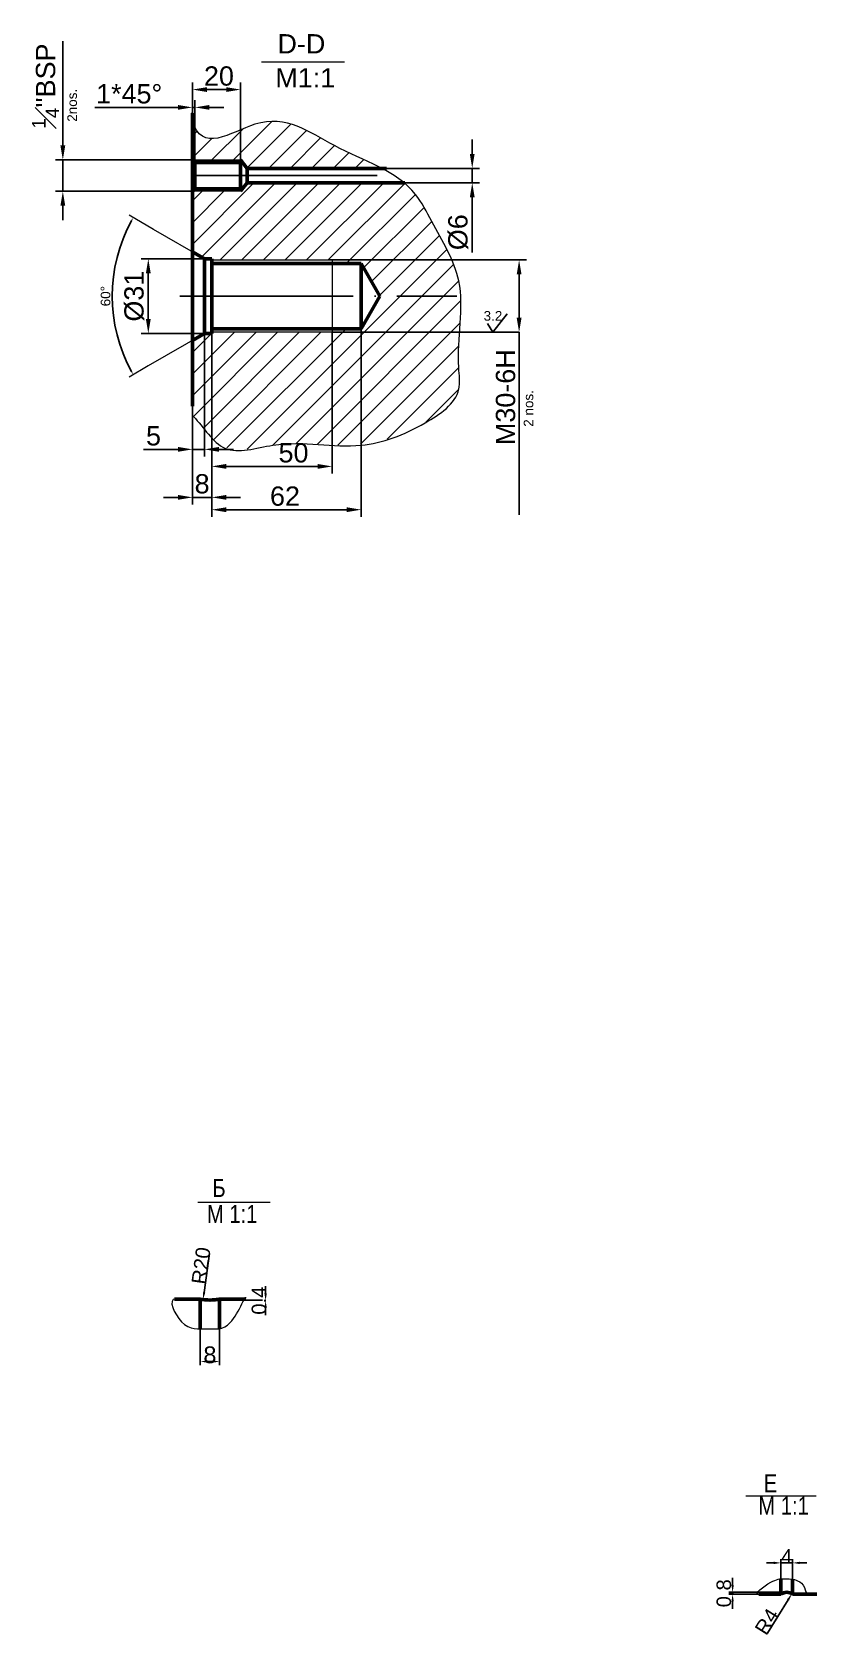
# Model space of a CAD drawing. Header units: millimetres. Extents: x -954 to 34898, y -2134 to 12006.
# Drawn here: x 16063 to 16389, y 1148 to 1813 of the extents above; entities that cross this region are included whole.
import ezdxf

# ---------------------------------------------------------------- set-up
doc = ezdxf.new("R2010")
doc.units = ezdxf.units.MM
doc.header["$LTSCALE"] = 3
doc.linetypes.add('ACAD_ISO04W100', pattern=[30, 24, -3, 0, -3])
doc.linetypes.add('ACAD_ISO05W100', pattern=[33, 24, -3, 0, -3, 0, -3])
for name, color, linetype, lineweight in [('контурная', 7, 'Continuous', 50), ('осевые', 1, 'ACAD_ISO04W100', 25), ('размерные', 7, 'Continuous', 25), ('размеры', 80, 'ACAD_ISO05W100', 25), ('тонкая', 7, 'Continuous', 20), ('тонкий', 7, 'Continuous', 20)]:
    doc.layers.add(name, color=color, linetype=linetype, lineweight=lineweight)
doc.layers.add('осевая', color=4, linetype='Continuous')
doc.styles.add('s1v4', font='arial.ttf', dxfattribs={"height": 4})
doc.styles.add('s2v4', font='arial.ttf', dxfattribs={"height": 8})
doc.styles.add('s3v2.5', font='arial.ttf', dxfattribs={"width": 0.8, "height": 7.5})
doc.styles.get("Standard").update_dxf_attribs({"font": 'arial.ttf'})
doc.dimstyles.new('s1v4', dxfattribs={"dimtxt": 4, "dimasz": 1.5, "dimexe": 2, "dimexo": 0, "dimgap": 0.7, "dimtad": 1, "dimtxsty": 'Standard', "dimcen": 2.5, "dimadec": 0, "dimazin": 0, "dimtfac": 1, "dimtix": 1, "dimtmove": 0, "dimatfit": 3, "dimfxl": 1, "dimlwd": -1, "dimlwe": 20, "dimarcsym": 0})
doc.dimstyles.new('s2v4', dxfattribs={"dimtxt": 8, "dimasz": 6, "dimexe": 3, "dimexo": 0, "dimgap": 1.5, "dimtad": 1, "dimtxsty": 'Standard', "dimcen": 2.5, "dimadec": 0, "dimazin": 0, "dimtfac": 1, "dimtmove": 0, "dimatfit": 3, "dimfxl": 1, "dimarcsym": 0})
pattern_1 = [(45, (15611.357, -15.4245), (-4.490128, 4.490128), [])]

msp = doc.modelspace()

# ---------------------------------------------------------------- texts
at = {"layer": 'контурная', "style": 's2v4'}
for s, p in [('D-D', (16165.289, 1803.76)), ('M1:1', (16164.405, 1789.644))]:
    msp.add_text(s, height=8, dxfattribs=at).set_placement(p)
at = {"layer": 'контурная', "style": 's3v2.5', "width": 0.8}
for s, p in [('Б', (16138.277, 1329.3)), ('М 1:1', (16136.033, 1318.472)), ('E', (16367.104, 1206.755)), ('M 1:1', (16364.86, 1197.422))]:
    msp.add_text(s, height=7.5, dxfattribs=at).set_placement(p)
at = {"layer": 'размерные', "style": 's1v4'}
for s, p in [('2nos.', (16082.072, 1775.403)), ('2 nos.', (16271.463, 1648.845))]:
    msp.add_text(s, height=4, rotation=90, dxfattribs=at).set_placement(p)
msp.add_text('3.2', height=4, dxfattribs=at).set_placement((16250.842, 1692.878))
at = {"layer": 'размерные', "char_height": 6, "attachment_point": 5}
for s, insert, rotation in [('R20', (16133.593, 1300.765), 82.107112), ('0.4', (16157.619, 1286.266), 90), ('0,8', (16351.076, 1164.838), 90), ('R4', (16368.4, 1153.108), 58.059047)]:
    msp.add_mtext(s, dxfattribs=dict(at, insert=insert, rotation=rotation))
at = {"layer": 'размерные', "attachment_point": 5}
for s, insert, char_height in [('8', (16137.262, 1263.73), 7), ('4', (16376.65, 1180.154), 6)]:
    msp.add_mtext(s, dxfattribs=dict(at, insert=insert, char_height=char_height))

# ---------------------------------------------------------------- blocks, each defined once
blk = doc.blocks.new('*D1412')
at = {"layer": 'Defpoints', "color": 0, "transparency": 16777216}
for p in [(16192.05, 1756.06), (16215.49, 1750.06), (16246.12, 1750.06)]:
    blk.add_point(p, dxfattribs=at)
at = {"layer": 'размерные', "color": 0, "lineweight": -2, "transparency": 16777216}
for p, q in [((16246.12, 1762.06), (16246.12, 1768.06)), ((16192.05, 1756.06), (16249.12, 1756.06)), ((16246.12, 1756.06), (16246.12, 1750.06)), ((16215.49, 1750.06), (16249.12, 1750.06)), ((16246.12, 1744.06), (16246.12, 1721.11))]:
    blk.add_line(p, q, dxfattribs=at)
at = {"layer": 'размерные', "color": 0, "transparency": 16777216}
for points in [[(16245.12, 1762.06), (16247.12, 1762.06), (16246.12, 1756.06)], [(16245.12, 1744.06), (16247.12, 1744.06), (16246.12, 1750.06)]]:
    blk.add_solid(points, dxfattribs=at)
at = {"layer": 'размерные', "color": 0, "transparency": 16777216, "insert": (16240.31, 1729.58), "char_height": 8, "attachment_point": 5, "rotation": 90}
blk.add_mtext('%%c6', dxfattribs=at)
blk = doc.blocks.new('*D1413')
at = {"layer": 'Defpoints', "color": 0, "transparency": 16777216}
for p in [(16150.01, 1788.76), (16130.01, 1757.49), (16150.01, 1759.56)]:
    blk.add_point(p, dxfattribs=at)
at = {"layer": 'размерные', "color": 0, "lineweight": -2, "transparency": 16777216}
for p, q in [((16130.01, 1757.49), (16130.01, 1791.76)), ((16150.01, 1759.56), (16150.01, 1791.76)), ((16136.01, 1788.76), (16144.01, 1788.76))]:
    blk.add_line(p, q, dxfattribs=at)
at = {"layer": 'размерные', "color": 0, "transparency": 16777216}
for points in [[(16136.01, 1789.76), (16136.01, 1787.76), (16130.01, 1788.76)], [(16144.01, 1789.76), (16144.01, 1787.76), (16150.01, 1788.76)]]:
    blk.add_solid(points, dxfattribs=at)
at = {"layer": 'размерные', "color": 0, "transparency": 16777216, "insert": (16141, 1794.34), "char_height": 8, "attachment_point": 5}
blk.add_mtext('20', dxfattribs=at)
blk = doc.blocks.new('*D1421')
at = {"layer": 'Defpoints', "color": 0, "transparency": 16777216}
for p in [(16130.01, 1781.37), (16130.01, 1757.49), (16131.01, 1757.49)]:
    blk.add_point(p, dxfattribs=at)
at = {"layer": 'размерные', "color": 0, "lineweight": -2, "transparency": 16777216}
for p, q in [((16130.01, 1757.49), (16130.01, 1784.37)), ((16131.01, 1757.49), (16131.01, 1784.37)), ((16124.01, 1781.37), (16089.5, 1781.37)), ((16131.01, 1781.37), (16130.01, 1781.37)), ((16137.01, 1781.37), (16143.01, 1781.37))]:
    blk.add_line(p, q, dxfattribs=at)
at = {"layer": 'размерные', "color": 0, "transparency": 16777216}
for points in [[(16124.01, 1782.37), (16124.01, 1780.37), (16130.01, 1781.37)], [(16137.01, 1782.37), (16137.01, 1780.37), (16131.01, 1781.37)]]:
    blk.add_solid(points, dxfattribs=at)
at = {"layer": 'размерные', "color": 0, "transparency": 16777216, "insert": (16103.75, 1786.96), "char_height": 8, "attachment_point": 5}
blk.add_mtext('1*45°', dxfattribs=at)
blk = doc.blocks.new('*D1422')
at = {"layer": 'Defpoints', "color": 0, "transparency": 16777216}
for p in [(16076.22, 1759.56), (16130.76, 1759.56), (16130.76, 1746.56)]:
    blk.add_point(p, dxfattribs=at)
at = {"layer": 'размерные', "color": 0, "lineweight": -2, "transparency": 16777216}
for p, q in [((16076.22, 1765.56), (16076.22, 1808.88)), ((16130.76, 1759.56), (16073.22, 1759.56)), ((16076.22, 1746.56), (16076.22, 1759.56)), ((16130.76, 1746.56), (16073.22, 1746.56)), ((16076.22, 1740.56), (16076.22, 1734.56))]:
    blk.add_line(p, q, dxfattribs=at)
at = {"layer": 'размерные', "color": 0, "transparency": 16777216}
for points in [[(16075.22, 1765.56), (16077.22, 1765.56), (16076.22, 1759.56)], [(16075.22, 1740.56), (16077.22, 1740.56), (16076.22, 1746.56)]]:
    blk.add_solid(points, dxfattribs=at)
at = {"layer": 'размерные', "color": 0, "transparency": 16777216, "insert": (16069.04, 1790.22), "char_height": 8, "attachment_point": 5, "rotation": 90}
blk.add_mtext("\\A1;{\\H0.7x;\\S1#4;}''BSP", dxfattribs=at)
blk = doc.blocks.new('*D1423')
at = {"layer": 'Defpoints', "color": 0, "transparency": 16777216}
for p in [(16135.01, 1718.56), (16111.69, 1687.56), (16135.01, 1687.56)]:
    blk.add_point(p, dxfattribs=at)
at = {"layer": 'размерные', "color": 0, "lineweight": -2, "transparency": 16777216}
for p, q in [((16135.01, 1718.56), (16108.69, 1718.56)), ((16111.69, 1712.56), (16111.69, 1693.56)), ((16135.01, 1687.56), (16108.69, 1687.56))]:
    blk.add_line(p, q, dxfattribs=at)
at = {"layer": 'размерные', "color": 0, "transparency": 16777216}
for points in [[(16110.69, 1712.56), (16112.69, 1712.56), (16111.69, 1718.56)], [(16110.69, 1693.56), (16112.69, 1693.56), (16111.69, 1687.56)]]:
    blk.add_solid(points, dxfattribs=at)
at = {"layer": 'размерные', "color": 0, "transparency": 16777216, "insert": (16105.88, 1703.06), "char_height": 8, "attachment_point": 5, "rotation": 90}
blk.add_mtext('%%c31', dxfattribs=at)
blk = doc.blocks.new('*D1414')
at = {"layer": 'Defpoints', "color": 0, "transparency": 16777216}
for p in [(16186.38, 1718.06), (16265.58, 1688.06), (16265.58, 1688.06)]:
    blk.add_point(p, dxfattribs=at)
at = {"layer": 'размерные', "color": 0, "lineweight": -2, "transparency": 16777216}
for p, q in [((16186.38, 1718.06), (16268.58, 1718.06)), ((16265.58, 1712.06), (16265.58, 1694.06)), ((16265.58, 1688.06), (16262.58, 1688.06)), ((16265.58, 1688.06), (16265.58, 1612.26))]:
    blk.add_line(p, q, dxfattribs=at)
at = {"layer": 'размерные', "color": 0, "transparency": 16777216}
for points in [[(16264.58, 1712.06), (16266.58, 1712.06), (16265.58, 1718.06)], [(16264.58, 1694.06), (16266.58, 1694.06), (16265.58, 1688.06)]]:
    blk.add_solid(points, dxfattribs=at)
at = {"layer": 'размерные', "color": 0, "transparency": 16777216, "insert": (16259.99, 1647.16), "char_height": 8, "attachment_point": 5, "rotation": 90}
blk.add_mtext('         M30-6H', dxfattribs=at)
blk = doc.blocks.new('*D1424')
at = {"layer": 'Defpoints', "color": 0, "transparency": 16777216}
for p in [(16138.01, 1689.56), (16200.01, 1689.56), (16200.01, 1614.44)]:
    blk.add_point(p, dxfattribs=at)
at = {"layer": 'размерные', "color": 0, "lineweight": -2, "transparency": 16777216}
for p, q in [((16138.01, 1689.56), (16138.01, 1611.44)), ((16200.01, 1689.56), (16200.01, 1611.44)), ((16144.01, 1614.44), (16194.01, 1614.44))]:
    blk.add_line(p, q, dxfattribs=at)
at = {"layer": 'размерные', "color": 0, "transparency": 16777216}
for points in [[(16144.01, 1615.44), (16144.01, 1613.44), (16138.01, 1614.44)], [(16194.01, 1615.44), (16194.01, 1613.44), (16200.01, 1614.44)]]:
    blk.add_solid(points, dxfattribs=at)
at = {"layer": 'размерные', "color": 0, "transparency": 16777216, "insert": (16168.41, 1620.03), "char_height": 8, "attachment_point": 5}
blk.add_mtext('62', dxfattribs=at)
blk = doc.blocks.new('*D1415')
at = {"layer": 'Defpoints', "color": 0, "transparency": 16777216}
for p in [(16138.01, 1689.56), (16188.01, 1688.06), (16188.01, 1632.41)]:
    blk.add_point(p, dxfattribs=at)
at = {"layer": 'размерные', "color": 0, "lineweight": -2, "transparency": 16777216}
for p, q in [((16138.01, 1689.56), (16138.01, 1629.41)), ((16188.01, 1688.06), (16188.01, 1629.41)), ((16144.01, 1632.41), (16182.01, 1632.41))]:
    blk.add_line(p, q, dxfattribs=at)
at = {"layer": 'размерные', "color": 0, "transparency": 16777216}
for points in [[(16144.01, 1633.41), (16144.01, 1631.41), (16138.01, 1632.41)], [(16182.01, 1633.41), (16182.01, 1631.41), (16188.01, 1632.41)]]:
    blk.add_solid(points, dxfattribs=at)
at = {"layer": 'размерные', "color": 0, "transparency": 16777216, "insert": (16171.95, 1638), "char_height": 8, "attachment_point": 5}
blk.add_mtext('50', dxfattribs=at)
blk = doc.blocks.new('*D1425')
at = {"layer": 'Defpoints', "color": 0, "transparency": 16777216}
for p in [(16130.01, 1689.45), (16138.01, 1689.56), (16138.01, 1619.56)]:
    blk.add_point(p, dxfattribs=at)
at = {"layer": 'размерные', "color": 0, "lineweight": -2, "transparency": 16777216}
for p, q in [((16130.01, 1689.45), (16130.01, 1616.56)), ((16138.01, 1689.56), (16138.01, 1616.56)), ((16124.01, 1619.56), (16118.01, 1619.56)), ((16130.01, 1619.56), (16138.01, 1619.56)), ((16144.01, 1619.56), (16150.01, 1619.56))]:
    blk.add_line(p, q, dxfattribs=at)
at = {"layer": 'размерные', "color": 0, "transparency": 16777216}
for points in [[(16124.01, 1620.56), (16124.01, 1618.56), (16130.01, 1619.56)], [(16144.01, 1620.56), (16144.01, 1618.56), (16138.01, 1619.56)]]:
    blk.add_solid(points, dxfattribs=at)
at = {"layer": 'размерные', "color": 0, "transparency": 16777216, "insert": (16134.01, 1625.15), "char_height": 8, "attachment_point": 5}
blk.add_mtext('8', dxfattribs=at)
blk = doc.blocks.new('*D1426')
at = {"layer": 'Defpoints', "color": 0, "transparency": 16777216}
for p in [(16130.01, 1689.45), (16135.01, 1689.45), (16135.01, 1639.48)]:
    blk.add_point(p, dxfattribs=at)
at = {"layer": 'размерные', "color": 0, "lineweight": -2, "transparency": 16777216}
for p, q in [((16130.01, 1689.45), (16130.01, 1636.48)), ((16135.01, 1689.45), (16135.01, 1636.48)), ((16124.01, 1639.48), (16109.7, 1639.48)), ((16135.01, 1639.48), (16130.01, 1639.48)), ((16141.01, 1639.48), (16147.01, 1639.48))]:
    blk.add_line(p, q, dxfattribs=at)
at = {"layer": 'размерные', "color": 0, "transparency": 16777216}
for points in [[(16124.01, 1640.48), (16124.01, 1638.48), (16130.01, 1639.48)], [(16141.01, 1640.48), (16141.01, 1638.48), (16135.01, 1639.48)]]:
    blk.add_solid(points, dxfattribs=at)
at = {"layer": 'размерные', "color": 0, "transparency": 16777216, "insert": (16113.85, 1645.05), "char_height": 8, "attachment_point": 5}
blk.add_mtext('5', dxfattribs=at)
blk = doc.blocks.new('*D1419')
at = {"layer": 'Defpoints', "color": 0, "transparency": 16777216}
for p in [(16113.9, 1730.74), (16135.01, 1718.56), (16097.7, 1714.37), (16135.01, 1687.56), (16111.69, 1674.09)]:
    blk.add_point(p, dxfattribs=at)
at = {"layer": 'размерные', "color": 0, "lineweight": 20, "transparency": 16777216}
for p, q in [((16113.9, 1730.74), (16103.7, 1736.63)), ((16111.69, 1674.09), (16103.7, 1669.48))]:
    blk.add_line(p, q, dxfattribs=at)
at = {"layer": 'размерные', "color": 0, "transparency": 16777216}
blk.add_arc((16161.85, 1703.06), 65.15, 151.31928, 208.68072, dxfattribs=at)
for points in [[(16104.48, 1734.44), (16104.92, 1734.2), (16105.44, 1735.63)], [(16104.92, 1671.91), (16104.48, 1671.67), (16105.44, 1670.48)]]:
    blk.add_solid(points, dxfattribs=at)
at = {"layer": 'размерные', "color": 0, "transparency": 16777216, "insert": (16093.96, 1703.06), "char_height": 4, "attachment_point": 5, "rotation": 90}
blk.add_mtext('60°', dxfattribs=at)

# ---------------------------------------------------------------- dimensions: what is measured, and where the dimension line sits
at = {"layer": 'размерные'}
for base, p1, p2, text, picture, middle in [((16076.216, 1759.555), (16130.756, 1746.555), (16130.756, 1759.555), "\\A1;{\\H0.7x;\\S1#4;}''BSP", '*D1422', (16076.216, 1790.216)), ((16246.117, 1750.055), (16192.052, 1756.055), (16215.488, 1750.055), '%%c<>', '*D1412', (16246.117, 1729.584)), ((16111.691, 1687.555), (16135.006, 1718.555), (16135.006, 1687.555), '%%c<>', '*D1423', (16111.691, 1703.055)), ((16265.579, 1688.055), (16186.384, 1718.055), (16265.579, 1688.055), '         M30-6H', '*D1414', (16265.579, 1647.158))]:
    dim = msp.add_linear_dim(base=base, p1=p1, p2=p2, angle=90, text=text, dimstyle='s2v4', dxfattribs=at)
    dim.commit()
    dim.dimension.update_dxf_attribs({"geometry": picture, "text_midpoint": middle, "dimtype": 160})
for base, p1, p2, picture, middle in [((16150.006, 1788.756), (16130.006, 1757.491), (16150.006, 1759.555), '*D1413', (16141, 1788.756)), ((16135.006, 1639.479), (16130.006, 1689.447), (16135.006, 1689.447), '*D1426', (16113.854, 1639.479)), ((16138.006, 1619.563), (16130.006, 1689.447), (16138.006, 1689.555), '*D1425', (16134.006, 1619.563)), ((16200.006, 1614.445), (16138.006, 1689.555), (16200.006, 1689.555), '*D1424', (16168.406, 1614.445)), ((16188.006, 1632.413), (16138.006, 1689.555), (16188.006, 1688.055), '*D1415', (16171.947, 1632.413))]:
    dim = msp.add_linear_dim(base=base, p1=p1, p2=p2, dimstyle='s2v4', dxfattribs=at)
    dim.commit()
    dim.dimension.update_dxf_attribs({"geometry": picture, "text_midpoint": middle, "dimtype": 160})
dim = msp.add_linear_dim(base=(16130.006, 1781.372), p1=(16131.006, 1757.491), p2=(16130.006, 1757.491), text='<>*45°', dimstyle='s2v4', dxfattribs=at)
dim.commit()
dim.dimension.update_dxf_attribs({"geometry": '*D1421', "text_midpoint": (16103.753, 1781.372), "dimtype": 160})
dim = msp.add_angular_dim_2l(base=(16097.697, 1714.368), line1=((16135.006, 1687.555), (16111.691, 1674.094)), line2=((16135.006, 1718.555), (16113.897, 1730.743)), dimstyle='s1v4', dxfattribs=at)
dim.commit()
dim.dimension.update_dxf_attribs({"geometry": '*D1419', "text_midpoint": (16093.965, 1703.055)})

# ---------------------------------------------------------------- hatches: boundary and pattern name
at = {"layer": 'тонкая'}
h = msp.add_hatch(dxfattribs=at)
h.set_pattern_fill('ANSI31', color=256, scale=2, style=0)
h.set_pattern_definition(pattern_1)
edge = h.paths.add_edge_path()
edge.add_spline(control_points=[(16208.615, 1756.055), (16202.354, 1759.378), (16184.163, 1766.509), (16162.096, 1784.003), (16133.524, 1761.562), (16130.006, 1776.39)], knot_values=[226.2772042, 226.2772042, 226.2772042, 226.2772042, 247.3442324, 281.496873, 307.5203514, 307.5203514, 307.5203514, 307.5203514], degree=3, periodic=0)
edge.add_line((16130.006, 1776.39), (16130.006, 1759.555))
edge.add_line((16130.006, 1759.555), (16150.006, 1759.555))
edge.add_line((16150.006, 1759.555), (16152.692, 1756.055))
edge.add_line((16152.692, 1756.055), (16162.909, 1756.055))
edge.add_line((16162.909, 1756.055), (16208.615, 1756.055))
h = msp.add_hatch(dxfattribs=at)
h.set_pattern_fill('ANSI31', color=256, scale=2, style=0)
h.set_pattern_definition(pattern_1)
edge = h.paths.add_edge_path()
edge.add_spline(control_points=[(16240.804, 1686.683), (16240.504, 1682.31), (16240.12, 1675.116), (16241.055, 1667.853), (16240.69, 1665.317)], knot_values=[123.8992065, 123.8992065, 123.8992065, 123.8992065, 136.800384, 144.8420591, 144.8420591, 144.8420591, 144.8420591], degree=3, periodic=0)
edge.add_line((16240.457, 1679.926), (16240.455, 1680.057))
edge.add_line((16240.455, 1680.057), (16240.483, 1680.585))
edge.add_spline(control_points=[(16240.69, 1665.317), (16241.055, 1667.853), (16240.12, 1675.116), (16240.504, 1682.31), (16240.804, 1686.683)], knot_values=[123.8992065, 123.8992065, 123.8992065, 123.8992065, 131.9408817, 144.8420591, 144.8420591, 144.8420591, 144.8420591], degree=3, periodic=0)
edge.add_line((16240.804, 1686.683), (16241.359, 1695.346))
edge.add_line((16241.359, 1695.346), (16241.269, 1704.245))
edge.add_line((16241.269, 1704.245), (16240.676, 1708.627))
edge.add_line((16240.676, 1708.627), (16238.598, 1715.74))
edge.add_line((16238.598, 1715.74), (16235.523, 1722.576))
edge.add_line((16235.523, 1722.576), (16229.937, 1732.91))
edge.add_line((16229.937, 1732.91), (16223.699, 1743.769))
edge.add_line((16223.699, 1743.769), (16217.848, 1750.055))
edge.add_line((16217.848, 1750.055), (16152.692, 1750.055))
edge.add_line((16152.692, 1750.055), (16150.006, 1746.555))
edge.add_line((16150.006, 1746.555), (16130.046, 1746.555))
edge.add_line((16130.046, 1746.555), (16130.006, 1721.442))
edge.add_line((16130.006, 1721.442), (16135.006, 1718.555))
edge.add_line((16135.006, 1718.555), (16138.006, 1718.555))
edge.add_line((16138.006, 1718.555), (16138.006, 1718.055))
edge.add_line((16138.006, 1718.055), (16188.006, 1718.055))
edge.add_line((16188.006, 1718.055), (16188.006, 1716.555))
edge.add_line((16188.006, 1716.555), (16200.006, 1716.555))
edge.add_line((16200.006, 1716.555), (16207.8, 1703.055))
edge.add_line((16207.8, 1703.055), (16200.006, 1689.555))
edge.add_line((16200.006, 1689.555), (16188.006, 1689.555))
edge.add_line((16188.006, 1689.555), (16188.006, 1688.055))
edge.add_line((16188.006, 1688.055), (16138.006, 1688.055))
edge.add_line((16138.006, 1688.055), (16138.006, 1687.555))
edge.add_line((16138.006, 1687.555), (16135.006, 1687.555))
edge.add_line((16135.006, 1687.555), (16130.006, 1684.669))
edge.add_line((16130.006, 1684.669), (16130.006, 1653.089))
edge.add_line((16130.006, 1653.089), (16136.685, 1645.704))
edge.add_line((16136.685, 1645.704), (16140.695, 1641.694))
edge.add_spline(control_points=[(16140.695, 1641.694), (16140.868, 1641.559), (16141.042, 1641.427), (16141.219, 1641.3)], knot_values=[14.9744628, 14.9744628, 14.9744628, 14.9744628, 15.6665155, 15.6665155, 15.6665155, 15.6665155], degree=3, periodic=0)
edge.add_line((16141.219, 1641.3), (16146.831, 1639.107))
edge.add_line((16146.831, 1639.107), (16155.545, 1639.732))
edge.add_spline(control_points=[(16155.545, 1639.732), (16158.136, 1640.209), (16161.248, 1640.915), (16164.308, 1641.337), (16164.751, 1641.392)], knot_values=[31.0719502, 31.0719502, 31.0719502, 31.0719502, 38.4885104, 39.7484832, 39.7484832, 39.7484832, 39.7484832], degree=3, periodic=0)
edge.add_spline(control_points=[(16164.751, 1641.392), (16167.92, 1641.79), (16171.036, 1641.903), (16174.104, 1641.867)], knot_values=[39.7484832, 39.7484832, 39.7484832, 39.7484832, 48.756452, 48.756452, 48.756452, 48.756452], degree=3, periodic=0)
edge.add_spline(control_points=[(16174.104, 1641.867), (16178.84, 1641.812), (16183.464, 1641.405), (16188.006, 1641.152)], knot_values=[48.756452, 48.756452, 48.756452, 48.756452, 62.6560405, 62.6560405, 62.6560405, 62.6560405], degree=3, periodic=0)
edge.add_line((16188.006, 1641.152), (16204.802, 1641.912))
edge.add_line((16204.802, 1641.912), (16215.553, 1645.127))
edge.add_line((16215.553, 1645.127), (16224.9, 1649.541))
edge.add_line((16224.9, 1649.541), (16233.503, 1654.929))
edge.add_line((16233.503, 1654.929), (16239.061, 1660.816))
edge.add_line((16239.061, 1660.816), (16240.69, 1665.317))
edge.add_line((16240.69, 1665.317), (16240.55, 1673.123))
edge.add_line((16240.55, 1673.123), (16240.543, 1673.615))

# ---------------------------------------------------------------- linework, layer by layer
at = {"layer": 'контурная'}
for p, q in [((16130.006, 1730.16), (16130.006, 1779.043)), ((16131.006, 1758.516), (16130.006, 1759.516)), ((16131.006, 1758.516), (16131.006, 1747.516)), ((16131.006, 1753.055), (16131.006, 1758.516)), ((16150.006, 1758.516), (16131.006, 1758.516)), ((16150.006, 1747.516), (16150.006, 1758.516)), ((16162.909, 1756.055), (16152.692, 1756.055)), ((16162.909, 1756.055), (16210.493, 1756.055)), ((16130.006, 1753.055), (16131.006, 1753.055)), ((16162.909, 1750.055), (16152.692, 1750.055)), ((16162.909, 1750.055), (16218.215, 1750.055)), ((16131.006, 1747.516), (16130.006, 1746.516)), ((16131.006, 1747.516), (16150.006, 1747.516)), ((16130.006, 1689.447), (16130.006, 1730.16)), ((16135.006, 1718.555), (16130.006, 1721.442)), ((16138.006, 1718.555), (16135.006, 1718.555)), ((16135.006, 1718.555), (16135.006, 1687.555)), ((16138.006, 1687.555), (16138.006, 1718.555)), ((16200.006, 1716.555), (16138.006, 1716.555)), ((16200.006, 1689.555), (16200.006, 1716.555)), ((16130.006, 1689.447), (16130.006, 1678.489)), ((16138.006, 1689.555), (16200.006, 1689.555)), ((16135.006, 1687.555), (16130.006, 1684.669)), ((16135.006, 1687.555), (16138.006, 1687.555)), ((16130.006, 1678.489), (16130.006, 1657.364)), ((16122.624, 1286.899), (16133.262, 1286.899)), ((16133.262, 1274.59), (16133.262, 1286.899)), ((16141.071, 1286.899), (16151.55, 1286.899)), ((16141.262, 1286.899), (16141.262, 1274.654)), ((16374.25, 1164.438), (16374.25, 1170.635)), ((16379.05, 1164.438), (16379.05, 1170.552)), ((16374.25, 1164.438), (16365.04, 1164.438)), ((16365.04, 1164.438), (16374.25, 1164.438)), ((16379.05, 1164.438), (16389.188, 1164.438))]:
    msp.add_line(p, q, dxfattribs=at)
for points in [[(16150.006, 1746.555), (16152.692, 1750.055), (16152.692, 1756.055), (16150.006, 1759.555)], [(16200.006, 1716.555), (16207.8, 1703.055)], [(16200.006, 1689.555), (16207.8, 1703.055)]]:
    msp.add_lwpolyline(points, dxfattribs=at)
for centre, radius, start, end in [((16137.159, 1306.512), 20, 258.719557, 270), ((16137.254, 1308.226), 21.7, 259.400425, 280.644497), ((16137.159, 1306.512), 20, 274.875681, 281.280443), ((16376.65, 1161.238), 4, 53.130102, 126.869898)]:
    msp.add_arc(centre, radius, start, end, dxfattribs=at)
at = {"layer": 'осевая'}
msp.add_line((16141.822, 1753.055), (16130.006, 1753.055), dxfattribs=at)
at = {"layer": 'осевые'}
for p, q in [((16141.822, 1753.055), (16206.646, 1753.055)), ((16124.775, 1703.055), (16239.75, 1703.055))]:
    msp.add_line(p, q, dxfattribs=at)
at = {"layer": 'размерные'}
for p, q in [((16188.006, 1688.055), (16264.079, 1688.055)), ((16137.061, 1305.809), (16134.824, 1289.673)), ((16160.361, 1289.266), (16160.361, 1292.266)), ((16137.159, 1286.512), (16159.042, 1286.512)), ((16160.361, 1283.266), (16160.361, 1280.266)), ((16133.262, 1274.654), (16133.262, 1259.488)), ((16141.262, 1274.654), (16141.262, 1259.488)), ((16138.262, 1260.988), (16136.262, 1260.988)), ((16371.25, 1177.454), (16368.25, 1177.454)), ((16374.25, 1169.14), (16374.25, 1178.954)), ((16374.25, 1177.454), (16379.05, 1177.454)), ((16379.05, 1169.14), (16379.05, 1178.954)), ((16382.05, 1177.454), (16385.05, 1177.454)), ((16354.18, 1168.238), (16354.18, 1171.238)), ((16376.65, 1165.238), (16352.68, 1165.238)), ((16374.25, 1164.438), (16352.68, 1164.438)), ((16354.18, 1164.438), (16354.18, 1165.238)), ((16354.18, 1161.438), (16354.18, 1158.438)), ((16368.619, 1148.355), (16377.179, 1162.087))]:
    msp.add_line(p, q, dxfattribs=at)
msp.add_lwpolyline([(16260.625, 1695.718), (16254.634, 1688.055), (16252.515, 1691.725)], dxfattribs=at)
for points in [[(16134.329, 1289.742), (16135.319, 1289.605), (16134.412, 1286.702)], [(16159.861, 1289.266), (16160.861, 1289.266), (16160.361, 1286.266)], [(16159.861, 1283.266), (16160.861, 1283.266), (16160.361, 1286.266)], [(16136.262, 1261.488), (16136.262, 1260.488), (16133.262, 1260.988)], [(16138.262, 1261.488), (16138.262, 1260.488), (16141.262, 1260.988)], [(16371.25, 1177.954), (16371.25, 1176.954), (16374.25, 1177.454)], [(16382.05, 1177.954), (16382.05, 1176.954), (16379.05, 1177.454)], [(16353.68, 1168.238), (16354.68, 1168.238), (16354.18, 1165.238)], [(16353.68, 1161.438), (16354.68, 1161.438), (16354.18, 1164.438)], [(16376.755, 1162.351), (16377.604, 1161.822), (16378.766, 1164.632)]]:
    msp.add_solid(points, dxfattribs=at)
at = {"layer": 'размеры'}
msp.add_line((16137.159, 1286.512), (16159.042, 1286.512), dxfattribs=at)
at = {"layer": 'тонкая'}
for p, q in [((16158.66, 1800.232), (16193.127, 1800.232)), ((16130.006, 1759.555), (16150.006, 1759.555)), ((16150.006, 1759.555), (16150.006, 1746.555)), ((16150.006, 1746.555), (16130.006, 1746.555)), ((16135.006, 1718.555), (16113.897, 1730.743)), ((16138.006, 1718.555), (16138.006, 1718.055)), ((16138.006, 1718.055), (16188.006, 1718.055)), ((16188.006, 1718.055), (16188.006, 1688.055)), ((16135.006, 1687.555), (16111.691, 1674.094)), ((16188.006, 1688.055), (16138.006, 1688.055)), ((16132.294, 1327.059), (16162.211, 1327.059)), ((16359.624, 1205.262), (16388.794, 1205.262))]:
    msp.add_line(p, q, dxfattribs=at)
for points, start_tangent, end_tangent in [([(16130.397, 1653.089), (16143.507, 1639.979), (16163.418, 1641.208), (16200.006, 1641.208), (16226.54, 1650.449), (16240.531, 1664.44), (16240.531, 1673.42), (16240.531, 1709.341), (16229.319, 1734.05), (16222.578, 1745.269), (16188.939, 1765.512), (16155.95, 1774.351), (16130.006, 1776.39), (16130.006, 1779.043)], (0.7071068, -0.7071068), (0.7071068, -0.7071068)), ([(16122.915, 1286.899), (16125.424, 1277.536), (16136.311, 1274.619), (16145.7, 1277.135), (16151.899, 1286.899)], (-0.9978994, 0.0647819), (-0.258819, -0.9659258)), ([(16365.04, 1164.438), (16370.001, 1169.398), (16375.616, 1170.903), (16381.169, 1170.057), (16383.979, 1167.247), (16385.635, 1164.438)], (-1, 0), (1, 0))]:
    msp.add_spline(points, degree=3, dxfattribs=dict(at, start_tangent=start_tangent, end_tangent=end_tangent))
at = {"layer": 'тонкий'}
for p, q in [((16133.262, 1286.899), (16133.262, 1274.59)), ((16141.071, 1286.899), (16151.899, 1286.899)), ((16141.071, 1286.899), (16141.262, 1286.899))]:
    msp.add_line(p, q, dxfattribs=at)

msp.set_redraw_order([(e.dxf.handle, doc.entitydb.next_handle()) for e in msp.query("TEXT MTEXT ATTDEF DIMENSION ARC_DIMENSION")])  # texts and dimensions are drawn at this point

doc.saveas('drawing.dxf')
